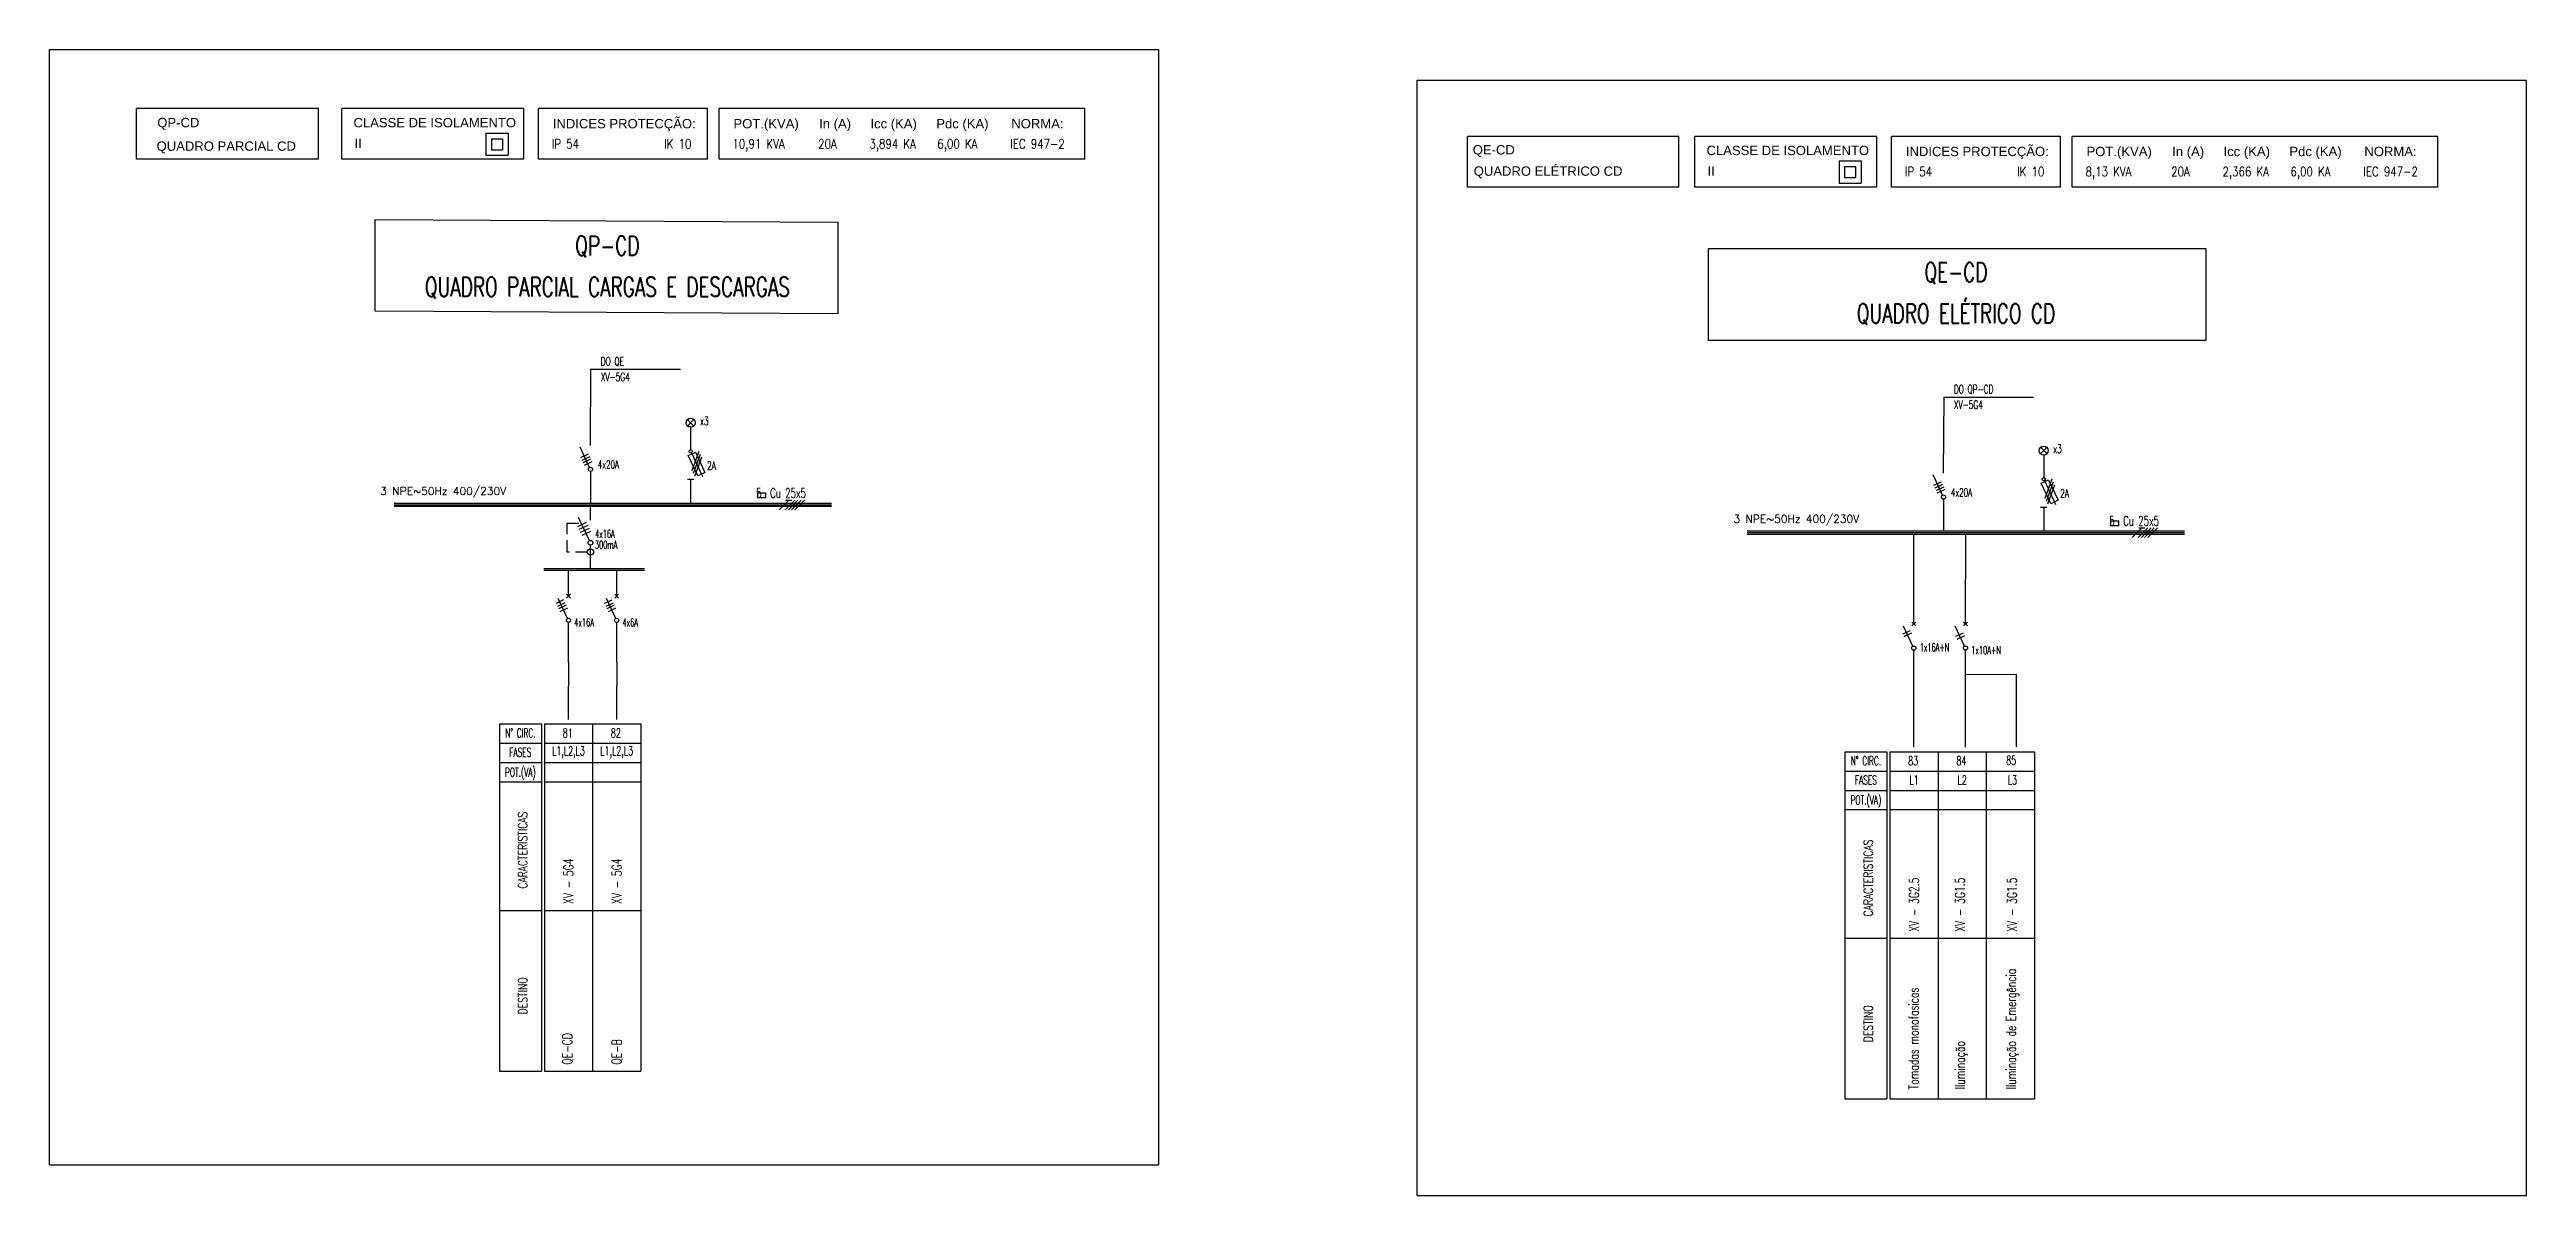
# Model space of a CAD drawing. Header units: millimetres. Extents: x -35961 to -35580, y 154458 to 154764.
# Drawn here: x -35761.7 to -35709.2, y 154457.8 to 154482.1 of the extents above; entities that cross this region are included whole.
import ezdxf
from ezdxf.enums import TextEntityAlignment as Align

# ---------------------------------------------------------------- set-up
doc = ezdxf.new("R2010")
doc.units = ezdxf.units.MM
doc.header["$MEASUREMENT"] = 0
doc.linetypes.add('HIDDEN', pattern=[0.375, 0.25, -0.125])
doc.layers.add('ELÉCTRICO', color=255, linetype='Continuous')
doc.layers.add('SIMBOLOGIA', color=255, linetype='Continuous')
doc.styles.add('ARIAL', font='arial.ttf')
doc.styles.add('ROMANS', font='romans')
doc.styles.add('SIMPLEX', font='SIMPLEX')

msp = doc.modelspace()

# ---------------------------------------------------------------- texts
at = {"layer": 'SIMBOLOGIA', "style": 'ARIAL'}
for s, p in [('QP-CD', (-35759.425, 154480.452)), ('CLASSE DE ISOLAMENTO', (-35755.27, 154480.451)), ('INDICES PROTECÇÃO:', (-35751.048, 154480.429)), ('POT.(KVA)', (-35747.221, 154480.429)), ('In (A)', (-35745.407, 154480.429)), ('Icc (KA)', (-35744.32, 154480.429)), ('Pdc (KA)', (-35742.925, 154480.429)), ('NORMA:', (-35741.336, 154480.429)), ('QUADRO PARCIAL CD', (-35759.44, 154479.953)), ('II', (-35755.249, 154480.013)), ('QE-CD', (-35731.562, 154479.875)), ('CLASSE DE ISOLAMENTO', (-35726.61, 154479.862)), ('INDICES PROTECÇÃO:', (-35722.388, 154479.84)), ('QUADRO ELÉTRICO CD', (-35731.541, 154479.424)), ('II', (-35726.589, 154479.424)), ('POT.(KVA)', (-35718.561, 154479.84)), ('In (A)', (-35716.746, 154479.84)), ('Icc (KA)', (-35715.659, 154479.84)), ('Pdc (KA)', (-35714.264, 154479.84)), ('NORMA:', (-35712.676, 154479.84))]:
    msp.add_text(s, height=0.198, dxfattribs=at).set_placement(p)
at = {"layer": 'SIMBOLOGIA', "color": 7, "style": 'ROMANS', "width": 0.8}
for s, p in [('IP 54', (-35751.07, 154480.002)), ('IK 10', (-35748.691, 154480.002)), ('10,91 KVA', (-35747.243, 154480.002)), ('20A', (-35745.428, 154480.002)), ('3,894 KA', (-35744.342, 154480.002)), ('6,00 KA', (-35742.902, 154480.002)), ('IEC 947-2', (-35741.358, 154480.002)), ('IP 54', (-35722.409, 154479.414)), ('IK 10', (-35720.031, 154479.414)), ('8,13 KVA', (-35718.582, 154479.414)), ('20A', (-35716.768, 154479.414)), ('2,366 KA', (-35715.681, 154479.414)), ('6,00 KA', (-35714.242, 154479.414)), ('IEC 947-2', (-35712.697, 154479.414))]:
    msp.add_text(s, height=0.198, dxfattribs=at).set_placement(p)
at = {"layer": 'SIMBOLOGIA', "style": 'SIMPLEX', "width": 0.7}
for s, height, p in [('QP-CD', 0.4085, (-35749.893, 154477.739)), ('QE-CD', 0.4085, (-35721.328, 154477.176)), ('QUADRO PARCIAL CARGAS E DESCARGAS', 0.40846, (-35749.893, 154476.867)), ('QUADRO ELÉTRICO CD', 0.40846, (-35721.328, 154476.304))]:
    msp.add_text(s, height=height, dxfattribs=at).set_placement(p, align=Align.CENTER)
at = {"layer": 'SIMBOLOGIA', "style": 'SIMPLEX', "width": 0.65}
for s, height, p in [('DO QE', 0.177, (-35750.033, 154475.405)), ('XV-5G4', 0.177, (-35750.033, 154475.074)), ('DO QP-CD', 0.177, (-35721.372, 154474.816)), ('x3', 0.177, (-35747.93, 154474.141)), ('XV-5G4', 0.177, (-35721.372, 154474.486)), ('4x20A', 0.1702, (-35750.096, 154473.222)), ('2A', 0.177, (-35747.78, 154473.195)), ('x3', 0.177, (-35719.269, 154473.552)), ('4x20A', 0.1702, (-35721.435, 154472.633)), ('2A', 0.177, (-35719.119, 154472.607))]:
    msp.add_text(s, height=height, dxfattribs=at).set_placement(p)
at = {"layer": 'SIMBOLOGIA', "color": 7, "style": 'ROMANS'}
for p in [(-35754.702, 154472.663), (-35726.042, 154472.074)]:
    msp.add_text('3 NPE~50Hz 400/230V', height=0.165, dxfattribs=at).set_placement(p)
at = {"layer": 'SIMBOLOGIA', "style": 'SIMPLEX', "width": 0.65}
for p in [(-35745.687, 154472.602), (-35717.027, 154472.013)]:
    msp.add_text('5  Cu 25x5', height=0.2042, dxfattribs=at).set_placement(p, align=Align.RIGHT)
at = {"layer": 'SIMBOLOGIA', "style": 'SIMPLEX', "width": 0.6}
for s, p in [('300mA', (-35750.155, 154471.694)), ('4x16A', (-35750.152, 154471.928)), ('4x16A', (-35750.593, 154470.05)), ('4x6A', (-35749.571, 154470.05)), ('1x16A+N', (-35722.094, 154469.521)), ('1x10A+N', (-35721.002, 154469.462))]:
    msp.add_text(s, height=0.1702, dxfattribs=at).set_placement(p, align=Align.TOP_LEFT)
at = {"layer": 'SIMBOLOGIA', "style": 'SIMPLEX'}
for s, width, p in [('N%%D CIRC.', 0.6, (-35751.735, 154467.622)), ('81', 0.65, (-35750.733, 154467.622)), ('82', 0.65, (-35749.712, 154467.622)), ('FASES', 0.6, (-35751.735, 154467.214)), ('L1,L2,L3', 0.65, (-35750.716, 154467.214)), ('L1,L2,L3', 0.65, (-35749.695, 154467.214)), ('N%%D CIRC.', 0.6, (-35723.234, 154467.033)), ('83', 0.65, (-35722.233, 154467.033)), ('84', 0.65, (-35721.212, 154467.033)), ('85', 0.65, (-35720.159, 154467.042)), ('POT.(VA)', 0.6, (-35751.735, 154466.778)), ('FASES', 0.6, (-35723.234, 154466.625)), ('L1', 0.65, (-35722.216, 154466.625)), ('L2', 0.65, (-35721.195, 154466.625)), ('L3', 0.65, (-35720.131, 154466.625)), ('POT.(VA)', 0.6, (-35723.234, 154466.189))]:
    msp.add_text(s, height=0.1905, dxfattribs=dict(at, width=width)).set_placement(p, align=Align.MIDDLE)
at = {"layer": 'SIMBOLOGIA', "style": 'SIMPLEX', "width": 0.75}
for s, height, p in [('CARACTERISTICAS', 0.19049, (-35751.686, 154465.139)), ('CARACTERISTICAS', 0.19049, (-35723.186, 154464.55)), ('DESTINO', 0.1905, (-35751.686, 154462.053)), ('DESTINO', 0.1905, (-35723.186, 154461.464))]:
    msp.add_text(s, height=height, rotation=90, dxfattribs=at).set_placement(p, align=Align.MIDDLE)
at = {"layer": 'SIMBOLOGIA', "style": 'SIMPLEX', "width": 0.7}
for s, height, p in [('XV - 5G4', 0.2042, (-35750.614, 154464)), ('XV - 5G4', 0.2042, (-35749.593, 154464)), ('XV - 3G2.5', 0.2042, (-35722.113, 154463.412)), ('XV - 3G1.5', 0.2042, (-35721.14, 154463.412)), ('XV - 3G1.5', 0.2042, (-35720.039, 154463.412)), ('Iluminação de Emergência', 0.20423, (-35720.057, 154460.072)), ('Tomadas monofasicas', 0.20423, (-35722.121, 154460.072)), ('QE-CD', 0.2042, (-35750.639, 154460.597)), ('QE-B', 0.2042, (-35749.593, 154460.597)), ('Iluminação', 0.2042, (-35721.14, 154460.072))]:
    msp.add_text(s, height=height, rotation=90, dxfattribs=at).set_placement(p)

# ---------------------------------------------------------------- linework, layer by layer
at = {"layer": 'ELÉCTRICO', "linetype": 'Continuous', "ltscale": 0.03}
for p, q in [((-35761.708, 154482.098), (-35738.211, 154482.098)), ((-35732.74, 154481.449), (-35709.243, 154481.449)), ((-35750.716, 154469.121), (-35750.716, 154468.621)), ((-35749.695, 154469.121), (-35749.695, 154468.621)), ((-35761.708, 154458.475), (-35738.211, 154458.475)), ((-35732.74, 154457.826), (-35709.243, 154457.826))]:
    msp.add_line(p, q, dxfattribs=at)
at = {"layer": 'SIMBOLOGIA', "linetype": 'Continuous', "ltscale": 0.03}
for p, q in [((-35761.708, 154458.475), (-35761.708, 154482.098)), ((-35738.211, 154458.475), (-35738.211, 154482.098)), ((-35732.74, 154457.826), (-35732.74, 154481.449)), ((-35709.243, 154457.826), (-35709.243, 154481.449)), ((-35721.126, 154468.34), (-35721.126, 154469.375)), ((-35721.126, 154468.858), (-35720.051, 154468.866)), ((-35720.051, 154468.866), (-35720.051, 154467.327))]:
    msp.add_line(p, q, dxfattribs=at)
at = {"layer": 'SIMBOLOGIA', "color": 8}
for p, q in [((-35756.01, 154480.846), (-35759.866, 154480.846)), ((-35759.866, 154479.775), (-35759.866, 154480.846)), ((-35756.01, 154479.775), (-35756.01, 154480.846)), ((-35755.519, 154479.775), (-35755.519, 154480.846)), ((-35751.663, 154480.846), (-35755.519, 154480.846)), ((-35751.663, 154479.775), (-35751.663, 154480.846)), ((-35751.353, 154479.775), (-35751.353, 154480.846)), ((-35747.774, 154480.846), (-35751.353, 154480.846)), ((-35747.774, 154479.775), (-35747.774, 154480.846)), ((-35747.526, 154479.775), (-35747.526, 154480.846)), ((-35739.781, 154480.846), (-35747.526, 154480.846)), ((-35739.781, 154479.775), (-35739.781, 154480.846)), ((-35731.672, 154479.186), (-35731.672, 154480.257)), ((-35727.2, 154480.257), (-35731.672, 154480.257)), ((-35727.2, 154479.186), (-35727.2, 154480.257)), ((-35726.859, 154479.186), (-35726.859, 154480.257)), ((-35723.003, 154480.257), (-35726.859, 154480.257)), ((-35723.003, 154479.186), (-35723.003, 154480.257)), ((-35722.693, 154479.186), (-35722.693, 154480.257)), ((-35719.114, 154480.257), (-35722.693, 154480.257)), ((-35719.114, 154479.186), (-35719.114, 154480.257)), ((-35718.866, 154479.186), (-35718.866, 154480.257)), ((-35711.12, 154480.257), (-35718.866, 154480.257)), ((-35711.12, 154479.186), (-35711.12, 154480.257)), ((-35756.01, 154479.775), (-35759.866, 154479.775)), ((-35751.663, 154479.775), (-35755.519, 154479.775)), ((-35747.774, 154479.775), (-35751.353, 154479.775)), ((-35739.781, 154479.775), (-35747.526, 154479.775)), ((-35727.2, 154479.186), (-35731.672, 154479.186)), ((-35723.003, 154479.186), (-35726.859, 154479.186)), ((-35719.114, 154479.186), (-35722.693, 154479.186)), ((-35711.12, 154479.186), (-35718.866, 154479.186))]:
    msp.add_line(p, q, dxfattribs=at)
at = {"layer": 'SIMBOLOGIA'}
for p, q in [((-35752.464, 154480.327), (-35751.997, 154480.327)), ((-35752.464, 154480.327), (-35752.464, 154479.86)), ((-35752.347, 154480.21), (-35752.347, 154479.977)), ((-35752.347, 154480.21), (-35752.114, 154480.21)), ((-35752.114, 154480.21), (-35752.114, 154479.977)), ((-35751.997, 154480.327), (-35751.997, 154479.86)), ((-35752.464, 154479.86), (-35751.997, 154479.86)), ((-35752.347, 154479.977), (-35752.114, 154479.977)), ((-35723.804, 154479.738), (-35723.337, 154479.738)), ((-35723.804, 154479.738), (-35723.804, 154479.271)), ((-35723.687, 154479.621), (-35723.687, 154479.388)), ((-35723.687, 154479.621), (-35723.453, 154479.621)), ((-35723.453, 154479.621), (-35723.453, 154479.388)), ((-35723.337, 154479.738), (-35723.337, 154479.271)), ((-35723.804, 154479.271), (-35723.337, 154479.271)), ((-35723.687, 154479.388), (-35723.453, 154479.388)), ((-35750.252, 154473.714), (-35750.24, 154475.333)), ((-35750.254, 154475.325), (-35748.344, 154475.325)), ((-35721.594, 154474.736), (-35719.684, 154474.736)), ((-35721.591, 154473.125), (-35721.58, 154474.736)), ((-35748.128, 154474.193), (-35748.205, 154474.27)), ((-35748.128, 154474.193), (-35748.205, 154474.116)), ((-35748.128, 154474.193), (-35748.051, 154474.27)), ((-35748.128, 154474.193), (-35748.051, 154474.116)), ((-35748.128, 154474.097), (-35748.128, 154473.621)), ((-35750.27, 154473.248), (-35750.47, 154473.677)), ((-35750.299, 154473.526), (-35750.461, 154473.45)), ((-35750.274, 154473.472), (-35750.436, 154473.396)), ((-35750.248, 154473.419), (-35750.41, 154473.344)), ((-35750.222, 154473.365), (-35750.384, 154473.29)), ((-35748.18, 154473.499), (-35748.026, 154473.571)), ((-35747.979, 154473.067), (-35748.18, 154473.499)), ((-35748.113, 154473.556), (-35747.878, 154473.051)), ((-35747.958, 154473.585), (-35748.106, 154473.178)), ((-35747.928, 154473.522), (-35748.077, 154473.115)), ((-35747.9, 154473.461), (-35748.048, 154473.054)), ((-35748.026, 154473.571), (-35747.825, 154473.139)), ((-35719.467, 154473.604), (-35719.544, 154473.681)), ((-35719.467, 154473.604), (-35719.544, 154473.527)), ((-35719.467, 154473.604), (-35719.39, 154473.681)), ((-35719.467, 154473.604), (-35719.39, 154473.527)), ((-35719.467, 154473.509), (-35719.467, 154473.032)), ((-35750.251, 154473.163), (-35750.251, 154472.485)), ((-35748.196, 154472.995), (-35748.06, 154472.995)), ((-35748.128, 154472.995), (-35748.128, 154472.485)), ((-35747.825, 154473.139), (-35747.979, 154473.067)), ((-35721.609, 154472.659), (-35721.809, 154473.088)), ((-35721.639, 154472.937), (-35721.801, 154472.861)), ((-35721.614, 154472.883), (-35721.776, 154472.807)), ((-35721.587, 154472.83), (-35721.749, 154472.755)), ((-35721.562, 154472.776), (-35721.724, 154472.701)), ((-35719.52, 154472.91), (-35719.366, 154472.982)), ((-35719.318, 154472.478), (-35719.52, 154472.91)), ((-35719.453, 154472.967), (-35719.217, 154472.462)), ((-35719.297, 154472.996), (-35719.445, 154472.589)), ((-35719.268, 154472.933), (-35719.416, 154472.526)), ((-35719.239, 154472.872), (-35719.387, 154472.465)), ((-35719.366, 154472.982), (-35719.164, 154472.55)), ((-35745.145, 154472.485), (-35754.411, 154472.485)), ((-35745.145, 154472.45), (-35754.411, 154472.45)), ((-35745.145, 154472.416), (-35754.411, 154472.416)), ((-35750.273, 154471.697), (-35750.501, 154472.187)), ((-35750.251, 154472.127), (-35750.251, 154472.416)), ((-35746.713, 154472.707), (-35746.536, 154472.707)), ((-35746.713, 154472.707), (-35746.713, 154472.602)), ((-35746.536, 154472.602), (-35746.713, 154472.602)), ((-35746.536, 154472.602), (-35746.536, 154472.707)), ((-35746.254, 154472.348), (-35746.05, 154472.553)), ((-35746.128, 154472.348), (-35745.923, 154472.553)), ((-35746.116, 154472.553), (-35745.984, 154472.553)), ((-35746.059, 154472.348), (-35745.855, 154472.553)), ((-35745.991, 154472.348), (-35745.787, 154472.553)), ((-35745.923, 154472.348), (-35745.719, 154472.553)), ((-35721.591, 154472.574), (-35721.591, 154471.896)), ((-35719.535, 154472.406), (-35719.399, 154472.406)), ((-35719.467, 154472.406), (-35719.467, 154471.896)), ((-35719.164, 154472.55), (-35719.318, 154472.478)), ((-35750.338, 154472.078), (-35750.523, 154471.991)), ((-35750.309, 154472.016), (-35750.494, 154471.93)), ((-35750.28, 154471.954), (-35750.465, 154471.868)), ((-35750.251, 154471.893), (-35750.436, 154471.806)), ((-35716.484, 154471.896), (-35725.75, 154471.896)), ((-35716.484, 154471.862), (-35725.75, 154471.862)), ((-35716.484, 154471.828), (-35725.75, 154471.828)), ((-35722.22, 154469.935), (-35722.22, 154471.828)), ((-35721.126, 154469.935), (-35721.117, 154471.828)), ((-35718.052, 154472.118), (-35717.875, 154472.118)), ((-35718.052, 154472.118), (-35718.052, 154472.013)), ((-35717.875, 154472.013), (-35718.052, 154472.013)), ((-35717.875, 154472.013), (-35717.875, 154472.118)), ((-35717.594, 154471.76), (-35717.389, 154471.964)), ((-35717.467, 154471.76), (-35717.263, 154471.964)), ((-35717.455, 154471.964), (-35717.324, 154471.964)), ((-35717.399, 154471.76), (-35717.195, 154471.964)), ((-35717.331, 154471.76), (-35717.127, 154471.964)), ((-35717.263, 154471.76), (-35717.059, 154471.964)), ((-35750.251, 154471.106), (-35750.251, 154471.6)), ((-35751.24, 154471.106), (-35749.106, 154471.106)), ((-35751.24, 154471.072), (-35749.106, 154471.072)), ((-35750.716, 154470.524), (-35750.716, 154471.063)), ((-35749.695, 154470.524), (-35749.695, 154471.063)), ((-35750.819, 154470.441), (-35750.979, 154470.366)), ((-35750.79, 154470.379), (-35750.95, 154470.304)), ((-35750.735, 154470.047), (-35750.932, 154470.471)), ((-35750.768, 154470.327), (-35750.928, 154470.253)), ((-35750.739, 154470.266), (-35750.899, 154470.191)), ((-35750.674, 154470.477), (-35750.758, 154470.56)), ((-35750.758, 154470.477), (-35750.674, 154470.56)), ((-35749.797, 154470.436), (-35749.957, 154470.362)), ((-35749.768, 154470.375), (-35749.928, 154470.3)), ((-35749.714, 154470.047), (-35749.911, 154470.471)), ((-35749.747, 154470.327), (-35749.907, 154470.253)), ((-35749.718, 154470.266), (-35749.878, 154470.191)), ((-35749.653, 154470.477), (-35749.736, 154470.56)), ((-35749.736, 154470.477), (-35749.653, 154470.56)), ((-35750.716, 154469.121), (-35750.716, 154469.963)), ((-35749.695, 154469.121), (-35749.695, 154469.963)), ((-35722.297, 154469.789), (-35722.456, 154469.715)), ((-35722.238, 154469.459), (-35722.436, 154469.882)), ((-35722.271, 154469.738), (-35722.431, 154469.664)), ((-35722.178, 154469.888), (-35722.261, 154469.972)), ((-35722.261, 154469.888), (-35722.178, 154469.972)), ((-35721.144, 154469.459), (-35721.342, 154469.882)), ((-35721.177, 154469.738), (-35721.337, 154469.664)), ((-35721.149, 154469.677), (-35721.309, 154469.602)), ((-35721.084, 154469.888), (-35721.167, 154469.972)), ((-35721.167, 154469.888), (-35721.084, 154469.972)), ((-35722.22, 154467.318), (-35722.22, 154469.375)), ((-35750.716, 154467.907), (-35750.716, 154468.621)), ((-35749.695, 154467.907), (-35749.695, 154468.621)), ((-35721.126, 154467.318), (-35721.126, 154468.34))]:
    msp.add_line(p, q, dxfattribs=at)
at = {"layer": 'SIMBOLOGIA', "linetype": 'HIDDEN'}
for p, q in [((-35750.746, 154471.455), (-35750.746, 154472.068)), ((-35750.746, 154472.068), (-35750.446, 154472.068)), ((-35750.319, 154471.455), (-35750.746, 154471.455))]:
    msp.add_line(p, q, dxfattribs=at)
at = {"layer": 'SIMBOLOGIA', "linetype": 'Continuous'}
for p, q in [((-35752.179, 154467.813), (-35752.179, 154460.46)), ((-35752.179, 154467.813), (-35751.29, 154467.813)), ((-35751.29, 154467.813), (-35751.29, 154460.46)), ((-35751.227, 154467.813), (-35749.184, 154467.813)), ((-35751.227, 154467.813), (-35751.227, 154460.46)), ((-35750.205, 154467.813), (-35750.205, 154460.46)), ((-35749.184, 154467.813), (-35749.184, 154460.46)), ((-35752.179, 154467.404), (-35751.29, 154467.404)), ((-35752.179, 154466.996), (-35751.29, 154466.996)), ((-35751.227, 154467.404), (-35749.184, 154467.404)), ((-35751.227, 154466.996), (-35749.184, 154466.996)), ((-35723.679, 154467.224), (-35723.679, 154459.872)), ((-35723.679, 154467.224), (-35722.79, 154467.224)), ((-35722.79, 154467.224), (-35722.79, 154459.872)), ((-35722.726, 154467.224), (-35720.684, 154467.224)), ((-35722.726, 154467.224), (-35722.726, 154459.872)), ((-35721.705, 154467.224), (-35721.705, 154459.872)), ((-35720.684, 154467.224), (-35720.684, 154459.872)), ((-35720.684, 154467.224), (-35719.663, 154467.224)), ((-35719.663, 154467.224), (-35719.663, 154459.872)), ((-35752.179, 154466.587), (-35751.29, 154466.587)), ((-35751.227, 154466.587), (-35749.184, 154466.587)), ((-35723.679, 154466.815), (-35722.79, 154466.815)), ((-35722.726, 154466.815), (-35720.684, 154466.815)), ((-35720.684, 154466.815), (-35719.663, 154466.815)), ((-35723.679, 154466.407), (-35722.79, 154466.407)), ((-35723.679, 154465.999), (-35722.79, 154465.999)), ((-35722.726, 154466.407), (-35720.684, 154466.407)), ((-35722.726, 154465.999), (-35720.684, 154465.999)), ((-35720.684, 154466.407), (-35719.663, 154466.407)), ((-35720.684, 154465.999), (-35719.663, 154465.999)), ((-35752.179, 154463.864), (-35751.29, 154463.864)), ((-35751.227, 154463.864), (-35749.184, 154463.864)), ((-35723.679, 154463.275), (-35722.79, 154463.275)), ((-35722.726, 154463.275), (-35720.684, 154463.275)), ((-35720.684, 154463.275), (-35719.663, 154463.275)), ((-35752.179, 154460.46), (-35751.29, 154460.46)), ((-35751.227, 154460.46), (-35749.184, 154460.46)), ((-35723.679, 154459.872), (-35722.79, 154459.872)), ((-35722.726, 154459.872), (-35720.684, 154459.872)), ((-35720.684, 154459.872), (-35719.663, 154459.872))]:
    msp.add_line(p, q, dxfattribs=at)
at = {"layer": 'SIMBOLOGIA'}
for points in [[(-35754.81, 154478.499), (-35745.01, 154478.444), (-35745.01, 154476.499), (-35754.81, 154476.554)], [(-35726.57, 154477.881), (-35716.031, 154477.881), (-35716.031, 154475.936), (-35726.57, 154475.936)]]:
    msp.add_lwpolyline(points, close=True, dxfattribs=at)
for centre, radius in [((-35748.128, 154474.193), 0.0953), ((-35750.251, 154473.207), 0.0447), ((-35748.128, 154473.587), 0.034), ((-35719.467, 154473.604), 0.0953), ((-35719.467, 154472.998), 0.034), ((-35721.591, 154472.619), 0.0447), ((-35750.251, 154471.651), 0.0511), ((-35750.251, 154471.455), 0.0681), ((-35750.716, 154470.008), 0.0441), ((-35749.695, 154470.008), 0.0441), ((-35722.22, 154469.419), 0.0441), ((-35721.126, 154469.419), 0.0441)]:
    msp.add_circle(centre, radius, dxfattribs=at)

msp.set_redraw_order([(e.dxf.handle, doc.entitydb.next_handle()) for e in msp.query("TEXT MTEXT ATTDEF DIMENSION ARC_DIMENSION")])  # texts and dimensions are drawn at this point

doc.saveas('drawing.dxf')
